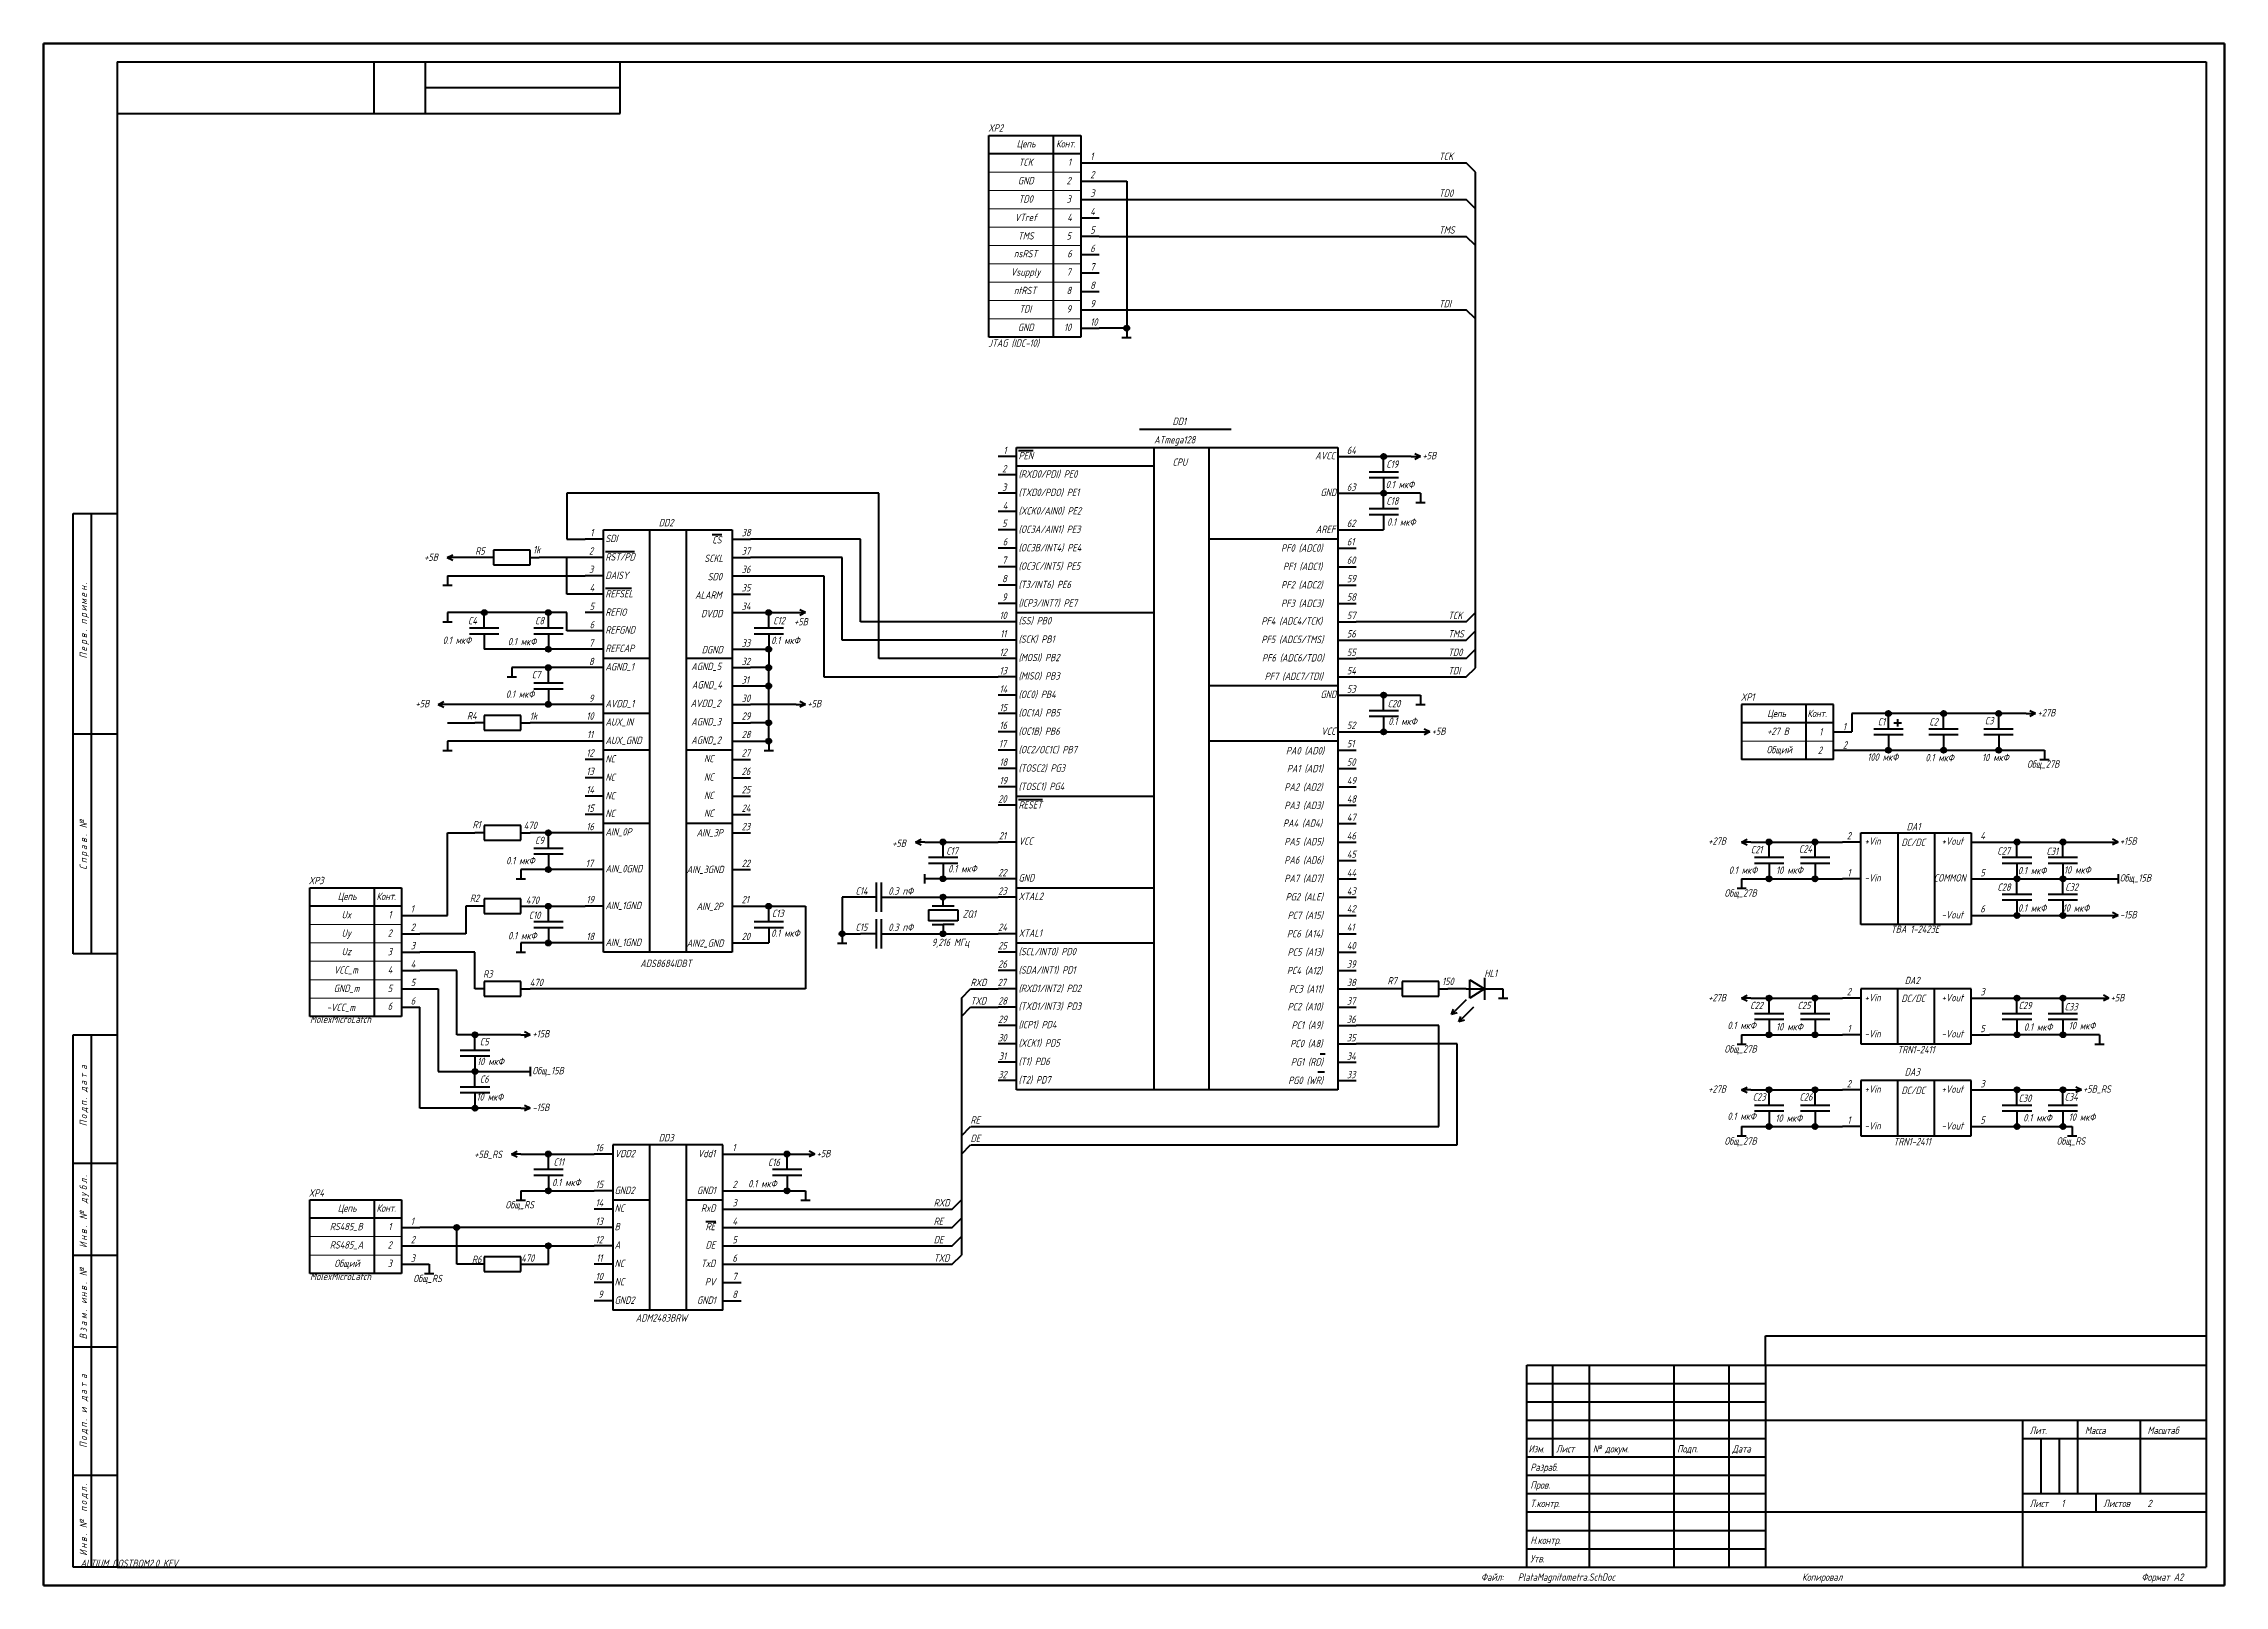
# Model space of a CAD drawing. Header units: millimetres. Extents: x 362 to 1396, y -318 to 102.
# Drawn here: x 362 to 956, y -318 to 102 of the extents above; entities that cross this region are included whole.
import ezdxf

# ---------------------------------------------------------------- set-up
doc = ezdxf.new("R2010")
doc.units = ezdxf.units.MM
for name, color, linetype, lineweight in [('bus', 5, 'Continuous', 80), ('OSN25', 2, 'Continuous', 20), ('OSN50', 3, 'Continuous', 50), ('TEXT', 1, 'Continuous', 30)]:
    doc.layers.add(name, color=color, linetype=linetype, lineweight=lineweight)
doc.styles.add('E', font='simplex.shx', dxfattribs={"width": 0.8, "oblique": 15})

msp = doc.modelspace()

# ---------------------------------------------------------------- texts
at = {"layer": 'TEXT', "style": 'E', "oblique": 15, "width": 0.8}
for s, p in [('XP2', (619.73, 77.84)), ('Цепь', (627.44, 73.54)), ('Конт.', (638.19, 73.54)), ('1', (647.5, 70.13)), ('TCK', (742.47, 70.13)), ('GND', (627.79, 63.5)), ('TCK', (627.97, 68.52)), ('2', (641.05, 63.5)), ('1', (641.41, 68.52)), ('2', (647.5, 65.12)), ('TD0', (627.97, 58.49)), ('3', (641.05, 58.49)), ('3', (647.5, 60.1)), ('TD0', (742.47, 60.1)), ('VTref', (626.9, 53.47)), ('4', (641.23, 53.47)), ('4', (647.5, 55.08)), ('TMS', (627.79, 48.45)), ('5', (641.05, 48.45)), ('5', (647.5, 50.06)), ('TMS', (742.47, 50.06)), ('nsRST', (626.72, 43.61)), ('6', (641.23, 43.61)), ('6', (647.5, 45.05)), ('7', (647.5, 40.03)), ('Vsupply', (625.82, 38.6)), ('7', (641.05, 38.6)), ('8', (647.5, 35.01)), ('ntRST', (626.72, 33.58)), ('TDI', (628.15, 28.56)), ('8', (641.05, 33.58)), ('9', (641.05, 28.56)), ('9', (647.5, 30)), ('TDI', (742.47, 30)), ('GND', (627.79, 23.55)), ('10', (640.34, 23.55)), ('10', (647.5, 24.98)), ('JTAG (IDC-10)', (619.73, 19.24)), ('ATmega128', (664.89, -7.09)), ('DD1', (669.9, -2.08)), ('1', (623.85, -9.96)), ('PEN', (627.97, -11.4)), ('CPU', (669.9, -13.19)), ('AVCC', (708.79, -11.4)), ('64', (717.39, -9.96)), ('C19', (728.14, -13.72)), ('+5В', (737.99, -11.4)), ('2', (623.49, -14.98)), ('(RXD0/PDI) PE0', (627.97, -16.41)), ('0.1 мкФ', (727.96, -19.28)), ('3', (623.49, -20)), ('4', (623.67, -25.01)), ('(TXD0/PDO) PE1', (627.97, -21.43)), ('GND', (710.22, -21.43)), ('63', (717.39, -20)), ('C18', (728.14, -23.76)), ('DD2', (529.96, -29.67)), ('5', (623.49, -29.85)), ('(XCK0/AIN0) PE2', (627.97, -26.45)), ('(OC3A/AIN1) PE3', (627.97, -31.46)), ('AREF', (708.96, -31.46)), ('62', (717.39, -29.85)), ('0.1 мкФ', (728.32, -29.49)), ('R5', (479.97, -37.38)), ('1k', (495.73, -37.02)), ('2', (510.96, -37.38)), ('1', (511.32, -32.36)), ('SDI', (515.44, -33.97)), ('CS', (544.54, -34.35)), ('38', (552.54, -32.36)), ('37', (552.54, -37.38)), ('6', (623.67, -34.87)), ('(OC3B/INT4) PE4', (627.97, -36.48)), ('PF0 (ADC0)', (699.48, -36.57)), ('61', (717.39, -34.87)), ('+5В', (466.08, -39.07)), ('3', (510.96, -42.39)), ('RST/PD', (515.44, -38.99)), ('SCKL', (542.39, -39.37)), ('36', (552.54, -42.39)), ('7', (623.49, -39.88)), ('(OC3C/INT5) PE5', (627.97, -41.5)), ('PF1 (ADC1)', (700.01, -41.59)), ('60', (717.39, -39.88)), ('4', (511.14, -47.41)), ('DAISY', (515.44, -44.01)), ('REFSEL', (515.44, -49.02)), ('ALARM', (539.88, -49.4)), ('SD0', (543.28, -44.38)), ('35', (552.54, -47.41)), ('8', (623.49, -44.9)), ('(T3/INT6) PE6', (627.97, -46.51)), ('PF2 (ADC2)', (699.48, -46.6)), ('59', (717.39, -44.9)), ('5', (511.14, -52.43)), ('REFIO', (515.44, -54.04)), ('DVDD', (541.49, -54.42)), ('34', (552.54, -52.43)), ('10', (622.78, -54.94)), ('9', (623.49, -49.92)), ('(ICP3/INT7) PE7', (627.97, -51.53)), ('PF3 (ADC3)', (699.48, -51.62)), ('58', (717.39, -49.92)), ('57', (717.39, -54.94)), ('TCK', (744.98, -54.94)), ('C4', (477.99, -56.37)), ('C8', (496.27, -56.37)), ('6', (511.14, -57.44)), ('REFGND', (515.44, -58.88)), ('C12', (561.14, -56.37)), ('+5В', (566.82, -56.67)), ('11', (622.96, -59.95)), ('(SS) PB0', (627.97, -56.37)), ('(SCK) PB1', (627.97, -61.39)), ('PF4 (ADC4/TCK)', (694.1, -56.46)), ('PF5 (ADC5/TMS)', (694.1, -61.48)), ('56', (717.39, -59.95)), ('TMS', (744.98, -59.95)), ('0.1 мкФ', (471.11, -61.69)), ('0.1 мкФ', (488.85, -62.05)), ('7', (510.96, -62.46)), ('REFCAP', (515.44, -63.9)), ('DGND', (541.67, -64.27)), ('33', (552.54, -62.46)), ('0.1 мкФ', (560.6, -61.74)), ('12', (622.78, -64.97)), ('(MOSI) PB2', (627.97, -66.4)), ('PF6 (ADC6/TDO)', (694.28, -66.49)), ('55', (717.39, -64.97)), ('TD0', (744.98, -64.97)), ('C7', (495.38, -71.06)), ('8', (510.96, -67.48)), ('AGND_1', (515.44, -68.91)), ('AGND_5', (538.83, -68.84)), ('32', (552.54, -67.48)), ('31', (552.54, -72.5)), ('13', (622.78, -69.99)), ('(MISO) PB3', (627.97, -71.42)), ('PF7 (ADC7/TDI)', (695, -71.51)), ('54', (717.39, -69.99)), ('TDI', (744.98, -69.99)), ('+5В', (463.71, -78.95)), ('0.1 мкФ', (488.31, -76.38)), ('9', (510.96, -77.51)), ('AVDD_1', (515.44, -78.95)), ('AVDD_2', (538.65, -78.87)), ('AGND_4', (539.01, -73.85)), ('30', (552.54, -77.51)), ('+5В', (570.45, -78.95)), ('14', (622.78, -75)), ('(OC0) PB4', (627.97, -76.44)), ('GND', (710.22, -76.44)), ('53', (717.39, -75)), ('C20', (728.5, -78.95)), ('XP1', (824.72, -77.15)), ('R4', (477.73, -82.28)), ('1k', (494.84, -82.35)), ('10', (510.25, -82.35)), ('AUX_IN', (515.44, -83.96)), ('AGND_3', (538.83, -83.89)), ('29', (552.54, -82.35)), ('15', (622.78, -80.02)), ('16', (622.78, -84.86)), ('(OC1A) PB5', (627.97, -81.45)), ('52', (717.39, -84.86)), ('0.1 мкФ', (728.68, -83.78)), ('Цепь', (831.89, -81.63)), ('Конт.', (842.82, -81.63)), ('C1', (862, -83.87)), ('C2', (876.03, -83.93)), ('C3', (891.15, -83.6)), ('+27В', (905.53, -81.45)), ('11', (510.43, -87.37)), ('AUX_GND', (515.44, -88.98)), ('AGND_2', (538.83, -88.91)), ('28', (552.54, -87.37)), ('17', (622.6, -89.88)), ('(OC1B) PB6', (627.97, -86.47)), ('VCC', (710.4, -86.47)), ('51', (717.39, -89.88)), ('+5В', (740.5, -86.47)), ('+27 В', (831.89, -86.47)), ('1', (846.04, -86.65)), ('2', (852.49, -90.23)), ('1', (852.49, -85.22)), ('12', (510.25, -92.38)), ('NC', (515.44, -94)), ('NC', (542.3, -93.92)), ('27', (552.54, -92.38)), ('18', (622.78, -94.89)), ('(OC2/OC1C) PB7', (627.97, -91.49)), ('(TOSC2) PG3', (627.97, -96.51)), ('PA0 (AD0)', (700.79, -91.78)), ('PA1 (AD1)', (701.07, -96.65)), ('50', (717.39, -94.89)), ('Общий', (831.71, -91.49)), ('2', (845.68, -91.67)), ('100 мкФ', (859.16, -93.52)), ('0.1 мкФ', (874.96, -93.69)), ('10 мкФ', (890.41, -93.62)), ('Общ_27В', (902.66, -95.43)), ('13', (510.25, -97.4)), ('14', (510.25, -102.42)), ('NC', (515.44, -99.01)), ('NC', (542.3, -98.94)), ('26', (552.54, -97.4)), ('25', (552.54, -102.42)), ('19', (622.78, -99.91)), ('(TOSC1) PG4', (627.97, -101.52)), ('PA2 (AD2)', (700.36, -101.67)), ('49', (717.39, -99.91)), ('15', (510.25, -107.44)), ('NC', (515.44, -104.03)), ('NC', (515.44, -108.87)), ('NC', (542.3, -103.96)), ('NC', (542.3, -108.8)), ('24', (552.54, -107.44)), ('20', (622.42, -104.93)), ('RESET', (627.97, -106.54)), ('PA3 (AD3)', (700.36, -106.68)), ('48', (717.39, -104.93)), ('R1', (479.25, -111.92)), ('470', (493.2, -112.14)), ('16', (510.25, -112.45)), ('AIN_0P', (515.44, -113.89)), ('AIN_3P', (540.25, -114.11)), ('23', (552.54, -112.45)), ('PA4 (AD4)', (700, -111.52)), ('47', (717.39, -109.94)), ('DA1', (869.87, -112.45)), ('C9', (496.27, -116.22)), ('+5В', (593.56, -116.98)), ('C17', (608.26, -119.08)), ('21', (622.6, -114.96)), ('VCC', (627.97, -116.4)), ('PA5 (AD5)', (700.36, -116.54)), ('46', (717.39, -114.96)), ('45', (717.39, -119.98)), ('+27В', (815.83, -116.4)), ('C21', (827.41, -118.72)), ('C24', (840.49, -118.55)), ('2', (853.57, -114.96)), ('+Vin', (858.41, -116.4)), ('DC/DC', (868.44, -116.75)), ('+Vout', (879.39, -116.4)), ('4', (889.94, -114.96)), ('C27', (894.54, -119.08)), ('C31', (907.93, -119.19)), ('+15В', (927.93, -116.4)), ('0.1 мкФ', (488.4, -121.72)), ('17', (510.07, -122.49)), ('AIN_0GND', (515.44, -123.92)), ('AIN_3GND', (537.56, -124.14)), ('22', (552.54, -122.49)), ('0.1 мкФ', (608.8, -123.92)), ('22', (622.42, -125)), ('GND', (627.97, -126.43)), ('PA6 (AD6)', (700.36, -121.56)), ('PA7 (AD7)', (700.36, -126.57)), ('44', (717.39, -125)), ('0.1 мкФ', (821.4, -124.32)), ('10 мкФ', (834.31, -124.32)), ('1', (853.75, -125)), ('-Vin', (858.41, -126.43)), ('COMMON', (877.24, -126.43)), ('5', (889.94, -125)), ('0.1 мкФ', (900.16, -124.43)), ('10 мкФ', (912.71, -124.25)), ('Общ_15В', (927.93, -126.43)), ('XP3', (434.63, -127.15)), ('Цепь', (442.52, -131.45)), ('Конт.', (453.09, -131.45)), ('R2', (478.53, -131.98)), ('470', (493.76, -132.52)), ('19', (510.25, -132.34)), ('21', (552.54, -132.34)), ('C14', (583.55, -130.01)), ('0.3 пФ', (592.49, -130.01)), ('23', (622.42, -130.01)), ('XTAL2', (627.97, -131.45)), ('PG2 (ALE)', (700.72, -131.59)), ('43', (717.39, -130.01)), ('Общ_27В', (820.24, -130.55)), ('C28', (894.58, -128.95)), ('C32', (913.06, -128.94)), ('Ux', (443.59, -136.46)), ('1', (456.31, -136.46)), ('1', (462.41, -134.85)), ('C10', (494.57, -136.6)), ('AIN_1GND', (515.44, -133.95)), ('AIN_2P', (540.25, -134.18)), ('C13', (560.78, -136.11)), ('ZQ1', (612.74, -136.28)), ('PC7 (A15)', (701.25, -136.61)), ('42', (717.39, -134.85)), ('-Vout', (879.39, -136.46)), ('6', (889.94, -134.85)), ('0.1 мкФ', (900.16, -134.64)), ('10 мкФ', (912.35, -134.64)), ('-15В', (927.93, -136.46)), ('Uy', (443.59, -141.48)), ('2', (456.13, -141.48)), ('2', (462.41, -139.87)), ('0.1 мкФ', (488.93, -142.15)), ('18', (510.25, -142.38)), ('AIN_1GND', (515.44, -143.99)), ('AIN2_GND', (537.56, -144.21)), ('20', (552.54, -142.38)), ('0.1 мкФ', (560.6, -141.48)), ('C15', (583.55, -139.87)), ('0.3 пФ', (592.49, -139.87)), ('9,216 МГц', (604.32, -143.99)), ('24', (622.42, -139.87)), ('XTAL1', (627.97, -141.48)), ('PC6 (A14)', (701.07, -141.62)), ('41', (717.39, -139.87)), ('TBA 1-2423E', (865.57, -140.41)), ('Uz', (443.59, -146.5)), ('3', (456.13, -146.5)), ('3', (462.41, -144.88)), ('4', (462.41, -149.9)), ('ADS8684IDBT', (524.94, -149.72)), ('25', (622.42, -144.88)), ('26', (622.42, -149.9)), ('(SCL/INT0) PD0', (627.97, -146.5)), ('PC5 (A13)', (701.25, -146.64)), ('39', (717.39, -149.9)), ('40', (717.39, -144.88)), ('VCC_m', (441.44, -151.51)), ('4', (456.13, -151.51)), ('5', (462.41, -154.92)), ('R3', (482.12, -152.59)), ('470', (494.84, -154.92)), ('RXD', (614.89, -154.92)), ('27', (622.24, -154.92)), ('(SDA/INT1) PD1', (627.97, -151.51)), ('(RXD1/INT2) PD2', (627.97, -156.53)), ('PC4 (A12)', (701.07, -151.66)), ('38', (717.39, -154.92)), ('R7', (728.46, -154.46)), ('150', (743.31, -154.62)), ('HL1', (754.84, -152.41)), ('DA2', (869.34, -154.38)), ('-VCC_m', (439.53, -161.7)), ('GND_m', (441.44, -156.53)), ('5', (456.13, -156.53)), ('6', (456.13, -161.37)), ('6', (462.41, -159.94)), ('TXD', (614.89, -159.94)), ('28', (622.42, -159.94)), ('(TXD1/INT3) PD3', (627.97, -161.37)), ('PC2 (A10)', (701.25, -161.51)), ('PC3 (A11)', (701.61, -156.68)), ('37', (717.39, -159.94)), ('+27В', (815.83, -159.04)), ('C22', (827.23, -161.19)), ('C25', (840.13, -161.19)), ('2', (853.57, -157.43)), ('+Vin', (858.41, -159.04)), ('DC/DC', (868.44, -159.22)), ('+Vout', (879.39, -159.04)), ('3', (889.94, -157.43)), ('C29', (900.34, -161.19)), ('C33', (912.88, -161.55)), ('+5В', (925.42, -159.04)), ('MolexMicroLatch', (434.99, -164.95)), ('29', (622.42, -164.95)), ('(ICP1) PD4', (627.97, -166.39)), ('PC1 (A9)', (702.33, -166.53)), ('36', (717.39, -164.95)), ('0.1 мкФ', (821.05, -166.61)), ('10 мкФ', (834.31, -166.97)), ('1', (853.75, -167.46)), ('5', (889.94, -167.46)), ('0.1 мкФ', (901.81, -167.05)), ('10 мкФ', (914, -166.69)), ('C5', (481.22, -171.05)), ('+15В', (495.55, -168.9)), ('30', (622.42, -169.97)), ('(XCK1) PD5', (627.97, -171.4)), ('PC0 (A8)', (701.97, -171.55)), ('35', (717.39, -169.97)), ('Общ_27В', (820.24, -173.02)), ('-Vin', (858.41, -168.9)), ('TRN1-2411', (867.36, -173.2)), ('-Vout', (879.39, -168.9)), ('10 мкФ', (480.5, -176.42)), ('Общ_15В', (495.55, -178.93)), ('32', (622.42, -180)), ('31', (622.6, -174.99)), ('(T1) PD6', (627.97, -176.42)), ('PG1 (RD)', (702.15, -176.56)), ('34', (717.39, -174.99)), ('33', (717.39, -180)), ('DA3', (869.34, -179.29)), ('10 мкФ', (480.32, -186.1)), ('C6', (481.22, -181.26)), ('(T2) PD7', (627.97, -181.44)), ('PG0 (WR)', (701.43, -181.58)), ('+27В', (815.83, -183.95)), ('C23', (827.94, -186.1)), ('C26', (840.67, -186.1)), ('2', (853.57, -182.51)), ('+Vin', (858.41, -183.95)), ('DC/DC', (868.44, -184.3)), ('+Vout', (879.39, -183.95)), ('3', (889.94, -182.51)), ('C34', (912.88, -186.1)), ('+5В_RS', (917.9, -183.95)), ('-15В', (495.55, -188.96)), ('0.1 мкФ', (821.05, -191.34)), ('10 мкФ', (834.13, -191.87)), ('C30', (900.34, -186.45)), ('0.1 мкФ', (901.63, -191.78)), ('10 мкФ', (914, -191.6)), ('DD3', (529.96, -197.21)), ('RE', (614.89, -192.37)), ('DE', (614.89, -197.38)), ('1', (853.75, -192.37)), ('-Vin', (858.41, -193.98)), ('-Vout', (879.39, -193.98)), ('5', (889.94, -192.37)), ('+5В_RS', (479.71, -201.74)), ('C11', (501.29, -203.84)), ('16', (512.76, -199.89)), ('VDD2', (517.95, -201.51)), ('Vdd1', (540.57, -201.51)), ('1', (550.03, -199.89)), ('C16', (559.72, -203.91)), ('+5В', (572.96, -201.51)), ('Общ_27В', (820.24, -198.1)), ('TRN1-2411', (866.29, -198.28)), ('Общ_RS', (910.73, -198.1)), ('0.1 мкФ', (500.93, -209.39)), ('0.1 мкФ', (554.33, -209.71)), ('XP4', (434.63, -212.26)), ('Общ_RS', (488.21, -215.48)), ('15', (512.76, -209.93)), ('14', (512.76, -214.94)), ('GND2', (517.95, -211.54)), ('GND1', (540.39, -211.54)), ('2', (550.03, -209.93)), ('3', (550.03, -214.94)), ('RXD', (604.86, -214.94)), ('RS485_B', (440.37, -221.4)), ('Цепь', (442.52, -216.38)), ('Конт.', (453.09, -216.38)), ('1', (456.31, -221.4)), ('1', (462.41, -219.96)), ('13', (512.76, -219.96)), ('B', (517.95, -221.4)), ('NC', (517.95, -216.38)), ('RxD', (541.47, -216.38)), ('RE', (542.72, -221.4)), ('4', (550.03, -219.96)), ('RE', (604.86, -219.96)), ('RS485_A', (440.37, -226.41)), ('2', (456.13, -226.41)), ('2', (462.41, -224.98)), ('12', (512.76, -224.98)), ('A', (517.95, -226.41)), ('DE', (542.72, -226.41)), ('5', (550.03, -224.98)), ('DE', (604.86, -224.98)), ('Общий', (441.62, -231.43)), ('3', (456.13, -231.43)), ('3', (462.41, -230)), ('R6', (479.07, -230.35)), ('470', (492.51, -230)), ('11', (512.94, -230)), ('NC', (517.95, -231.43)), ('TxD', (541.47, -231.43)), ('6', (550.03, -230)), ('TXD', (604.86, -230)), ('MolexMicroLatch', (434.99, -235.01)), ('Общ_RS', (463.12, -235.55)), ('10', (512.76, -235.01)), ('NC', (517.95, -236.45)), ('PV', (542.54, -236.45)), ('7', (550.03, -235.01)), ('9', (513.47, -239.85)), ('GND2', (517.95, -241.46)), ('GND1', (540.39, -241.46)), ('8', (550.03, -239.85)), ('ADM2483BRW', (523.69, -246.3)), ('Лит.', (903.38, -276.94)), ('Масса', (918.43, -276.94)), ('Масштаб', (935.46, -276.94)), ('Изм.', (766.84, -281.96)), ('Разраб.', (767.38, -286.98)), ('Лист', (774.37, -281.96)), ('№ докум.', (784.4, -281.96)), ('Подп.', (807.34, -281.96)), ('Дата', (822.39, -281.96)), ('Пров.', (767.38, -291.81)), ('Т.контр.', (767.38, -296.83)), ('Лист', (903.38, -296.83)), ('1', (911.98, -296.83)), ('Листов', (923.45, -296.83)), ('2', (935.46, -296.83)), ('Н.контр.', (767.38, -306.86)), ('ALTIUM GOSTBOM2.0 KEV', (372.45, -313.14)), ('Утв.', (767.38, -311.88)), ('Файл:', (753.94, -316.9)), ('PlataMagnitometra.SchDoc', (763.97, -316.9)), ('Копировал', (841.38, -316.9)), ('Формат А2', (933.84, -316.9))]:
    msp.add_text(s, height=2, dxfattribs=at).set_placement(p)
for s, p in [('н', (374.25, -47.23)), ('.', (374.25, -45.44)), ('е', (374.25, -49.02)), ('м', (374.25, -50.99)), ('и', (374.25, -52.79)), ('р', (374.25, -54.58)), ('п', (374.25, -56.37)), ('в', (374.25, -60.13)), ('.', (374.25, -58.34)), ('П', (374.25, -65.69)), ('р', (374.25, -61.92)), ('е', (374.25, -63.72)), ('№', (374.25, -111.92)), ('в', (374.25, -115.86)), ('а', (374.25, -117.83)), ('р', (374.25, -119.62)), ('.', (374.25, -114.07)), ('С', (374.25, -123.2)), ('п', (374.25, -121.41)), ('а', (374.25, -177.67)), ('т', (374.25, -180)), ('а', (374.25, -181.98)), ('д', (374.25, -183.77)), ('п', (374.25, -187.53)), ('д', (374.25, -189.32)), ('о', (374.25, -191.11)), ('.', (374.25, -185.74)), ('П', (374.25, -193.08)), ('л', (374.25, -208.67)), ('.', (374.25, -206.88)), ('б', (374.25, -210.47)), ('д', (374.25, -214.05)), ('у', (374.25, -212.26)), ('№', (374.25, -218.53)), ('И', (374.25, -226.23)), ('н', (374.25, -224.26)), ('в', (374.25, -222.47)), ('.', (374.25, -220.68)), ('№', (374.25, -233.94)), ('в', (374.25, -237.88)), ('.', (374.25, -236.09)), ('н', (374.25, -239.67)), ('и', (374.25, -241.46)), ('.', (374.25, -243.61)), ('з', (374.25, -249.17)), ('м', (374.25, -245.58)), ('а', (374.25, -247.56)), ('В', (374.25, -251.14)), ('а', (374.25, -261.89)), ('т', (374.25, -264.22)), ('а', (374.25, -266.19)), ('д', (374.25, -267.98)), ('и', (374.25, -271.21)), ('.', (374.25, -273.36)), ('П', (374.25, -280.7)), ('п', (374.25, -275.15)), ('д', (374.25, -276.94)), ('о', (374.25, -278.73)), ('.', (374.25, -290.92)), ('л', (374.25, -292.71)), ('д', (374.25, -294.5)), ('о', (374.25, -296.29)), ('п', (374.25, -298.08)), ('№', (374.25, -302.56)), ('И', (374.25, -310.09)), ('н', (374.25, -308.12)), ('в', (374.25, -306.33)), ('.', (374.25, -304.54))]:
    msp.add_text(s, height=2, rotation=90, dxfattribs=at).set_placement(p)

# ---------------------------------------------------------------- hatches: boundary and pattern name
at = {"layer": 'OSN50'}
for points in [[(656.73, 24.34, 1), (658.13, 24.34, 1)], [(726.72, -10.66, 1), (728.12, -10.66, 1)], [(726.72, -20.66, 1), (728.12, -20.66, 1)], [(481.73, -53.16, 1), (483.13, -53.16, 1)], [(499.22, -53.16, 1), (500.62, -53.16, 1)], [(559.23, -53.16, 1), (560.63, -53.16, 1)], [(499.22, -63.16, 1), (500.62, -63.16, 1)], [(559.23, -63.16, 1), (560.63, -63.16, 1)], [(499.22, -68.16, 1), (500.62, -68.16, 1)], [(559.23, -68.16, 1), (560.63, -68.16, 1)], [(559.23, -73.16, 1), (560.63, -73.16, 1)], [(726.72, -75.65, 1), (728.12, -75.65, 1)], [(499.22, -78.16, 1), (500.62, -78.16, 1)], [(559.23, -83.16, 1), (560.63, -83.16, 1)], [(864.22, -80.67, 1), (865.62, -80.67, 1)], [(879.23, -80.67, 1), (880.63, -80.67, 1)], [(894.24, -80.67, 1), (895.64, -80.67, 1)], [(559.23, -88.16, 1), (560.63, -88.16, 1)], [(726.72, -85.67, 1), (728.12, -85.67, 1)], [(864.22, -90.66, 1), (865.62, -90.66, 1)], [(879.23, -90.66, 1), (880.63, -90.66, 1)], [(894.24, -90.66, 1), (895.64, -90.66, 1)], [(499.22, -113.16, 1), (500.62, -113.16, 1)], [(606.72, -115.66, 1), (608.12, -115.66, 1)], [(831.72, -115.66, 1), (833.12, -115.66, 1)], [(844.22, -115.66, 1), (845.62, -115.66, 1)], [(899.23, -115.66, 1), (900.63, -115.66, 1)], [(911.73, -115.66, 1), (913.13, -115.66, 1)], [(499.22, -123.16, 1), (500.62, -123.16, 1)], [(606.72, -125.66, 1), (608.12, -125.66, 1)], [(606.72, -130.66, 1), (608.12, -130.66, 1)], [(831.72, -125.67, 1), (833.12, -125.67, 1)], [(844.22, -125.67, 1), (845.62, -125.67, 1)], [(899.23, -125.67, 1), (900.63, -125.67, 1)], [(911.73, -125.67, 1), (913.13, -125.67, 1)], [(499.22, -133.16, 1), (500.62, -133.16, 1)], [(559.23, -133.16, 1), (560.63, -133.16, 1)], [(899.23, -135.66, 1), (900.63, -135.66, 1)], [(911.73, -135.66, 1), (913.13, -135.66, 1)], [(499.22, -143.16, 1), (500.62, -143.16, 1)], [(579.23, -140.65, 1), (580.63, -140.65, 1)], [(606.72, -140.65, 1), (608.12, -140.65, 1)], [(831.72, -158.17, 1), (833.12, -158.17, 1)], [(844.22, -158.17, 1), (845.62, -158.17, 1)], [(899.23, -158.17, 1), (900.63, -158.17, 1)], [(911.73, -158.17, 1), (913.13, -158.17, 1)], [(479.22, -168.16, 1), (480.62, -168.16, 1)], [(831.72, -168.16, 1), (833.12, -168.16, 1)], [(844.22, -168.16, 1), (845.62, -168.16, 1)], [(899.23, -168.16, 1), (900.63, -168.16, 1)], [(911.73, -168.16, 1), (913.13, -168.16, 1)], [(479.22, -178.16, 1), (480.62, -178.16, 1)], [(831.72, -183.16, 1), (833.12, -183.16, 1)], [(844.22, -183.16, 1), (845.62, -183.16, 1)], [(899.23, -183.16, 1), (900.63, -183.16, 1)], [(911.73, -183.16, 1), (913.13, -183.16, 1)], [(479.22, -188.16, 1), (480.62, -188.16, 1)], [(831.72, -193.15, 1), (833.12, -193.15, 1)], [(844.22, -193.15, 1), (845.62, -193.15, 1)], [(899.23, -193.15, 1), (900.63, -193.15, 1)], [(911.73, -193.15, 1), (913.13, -193.15, 1)], [(499.22, -200.65, 1), (500.62, -200.65, 1)], [(564.22, -200.65, 1), (565.62, -200.65, 1)], [(499.22, -210.66, 1), (500.62, -210.66, 1)], [(564.22, -210.66, 1), (565.62, -210.66, 1)], [(474.23, -220.66, 1), (475.63, -220.66, 1)], [(499.22, -225.65, 1), (500.62, -225.65, 1)]]:
    msp.add_hatch(color=256, dxfattribs=at).paths.add_polyline_path(points)

# ---------------------------------------------------------------- linework, layer by layer
at = {"layer": 'bus'}
for p, q in [((752.44, -68.17), (752.44, 66.84)), ((612.43, -158.16), (612.43, -228.16))]:
    msp.add_line(p, q, dxfattribs=at)
at = {"layer": 'OSN25'}
for p, q in [((644.93, 66.84), (619.92, 66.84)), ((644.93, 61.83), (619.92, 61.83)), ((644.93, 56.84), (619.92, 56.84)), ((644.93, 51.83), (619.92, 51.83)), ((644.93, 46.84), (619.92, 46.84)), ((644.93, 41.83), (619.92, 41.83)), ((644.93, 36.84), (619.92, 36.84)), ((644.93, 31.84), (619.92, 31.84)), ((644.93, 26.84), (619.92, 26.84)), ((849.94, -88.17), (824.92, -88.17)), ((459.93, -138.15), (434.92, -138.15)), ((459.93, -143.16), (434.92, -143.16)), ((459.93, -148.15), (434.92, -148.15)), ((459.93, -153.16), (434.92, -153.16)), ((459.93, -158.16), (434.92, -158.16)), ((459.93, -223.15), (434.92, -223.15)), ((459.93, -228.16), (434.92, -228.16))]:
    msp.add_line(p, q, dxfattribs=at)
at = {"layer": 'OSN50'}
for p, q in [((362.42, 101.82), (362.42, -318.15)), ((956.42, 101.82), (362.42, 101.82)), ((362.42, 101.82), (362.42, 101.82)), ((362.42, 101.82), (362.42, 101.82)), ((362.42, 101.82), (956.42, 101.82)), ((362.42, -318.15), (362.42, 101.82)), ((362.42, 101.82), (362.42, 101.82)), ((362.42, 101.82), (362.42, -318.15)), ((956.42, 101.82), (362.42, 101.82)), ((362.42, 101.82), (362.42, 101.82)), ((362.42, 101.82), (362.42, 101.82)), ((362.42, 101.82), (956.42, 101.82)), ((362.42, -318.15), (362.42, 101.82)), ((362.42, 101.82), (362.42, 101.82)), ((956.42, -318.15), (956.42, 101.82)), ((956.42, 101.82), (956.42, -318.15)), ((956.42, -318.15), (956.42, 101.82)), ((956.42, 101.82), (956.42, -318.15)), ((382.42, 96.83), (951.43, 96.83)), ((382.42, 96.83), (382.42, -313.16)), ((452.43, 82.83), (452.43, 96.84)), ((466.43, 82.83), (466.43, 96.84)), ((519.42, 82.83), (519.42, 96.84)), ((951.43, 96.83), (951.43, -313.16)), ((466.43, 89.84), (519.42, 89.84)), ((382.42, 82.83), (452.43, 82.83)), ((452.43, 82.83), (466.43, 82.83)), ((466.43, 82.83), (519.42, 82.83)), ((619.92, 21.84), (619.92, 76.84)), ((619.92, 76.84), (644.93, 76.84)), ((644.93, 71.83), (619.92, 71.83)), ((637.43, 76.84), (637.43, 21.84)), ((644.93, 76.84), (644.93, 21.84)), ((644.93, 69.34), (649.92, 69.34)), ((649.92, 69.33), (749.93, 69.33)), ((752.44, 66.84), (749.93, 69.33)), ((644.93, 64.34), (649.92, 64.34)), ((649.92, 64.34), (657.43, 64.34)), ((657.43, 64.34), (657.43, 24.34)), ((644.93, 59.34), (649.92, 59.34)), ((644.93, 54.34), (649.92, 54.34)), ((649.92, 59.34), (749.93, 59.34)), ((752.44, 56.83), (749.93, 59.34)), ((644.93, 49.34), (649.92, 49.34)), ((649.92, 49.32), (749.93, 49.32)), ((752.44, 46.84), (749.93, 49.32)), ((644.93, 44.34), (649.92, 44.34)), ((644.93, 39.34), (649.92, 39.34)), ((644.93, 34.34), (649.92, 34.34)), ((644.93, 29.33), (649.92, 29.33)), ((644.93, 24.34), (649.92, 24.34)), ((649.92, 29.32), (749.93, 29.32)), ((657.43, 24.34), (649.92, 24.34)), ((657.43, 24.34), (657.43, 21.8)), ((752.44, 26.84), (749.93, 29.32)), ((644.93, 21.84), (619.92, 21.84)), ((656.15, 21.8), (658.69, 21.8)), ((660.92, -3.16), (685.93, -3.16)), ((627.42, -10.66), (622.43, -10.66)), ((627.42, -8.16), (714.92, -8.16)), ((627.42, -183.15), (627.42, -8.16)), ((627.42, -8.16), (627.42, -8.16)), ((629.26, -9.13), (627.93, -9.13)), ((630.43, -9.13), (629.26, -9.13)), ((631.99, -9.13), (630.43, -9.13)), ((664.93, -183.15), (664.93, -8.16)), ((679.93, -183.15), (679.93, -8.16)), ((714.92, -8.16), (714.92, -183.15)), ((714.92, -10.66), (719.93, -10.66)), ((719.93, -10.66), (727.42, -10.66)), ((727.42, -14.77), (727.42, -10.66)), ((734.92, -10.66), (727.42, -10.66)), ((734.92, -10.66), (737.48, -10.66)), ((737.48, -10.66), (735.95, -9.89)), ((737.48, -10.66), (735.95, -11.42)), ((627.42, -15.66), (622.43, -15.66)), ((627.42, -13.16), (664.93, -13.16)), ((731.43, -14.91), (723.43, -14.91)), ((723.43, -16.41), (731.43, -16.41)), ((727.42, -16.56), (727.42, -20.66)), ((589.93, -20.66), (504.93, -20.66)), ((504.93, -20.66), (504.93, -33.15)), ((589.93, -65.66), (589.93, -20.66)), ((627.42, -20.66), (622.43, -20.66)), ((714.92, -20.66), (719.93, -20.66)), ((719.93, -20.66), (727.42, -20.66)), ((727.42, -24.76), (727.42, -20.66)), ((737.43, -20.67), (727.42, -20.67)), ((736.16, -23.2), (738.71, -23.2)), ((737.43, -20.67), (737.43, -23.2)), ((370.43, -146.16), (370.43, -26.16)), ((370.43, -26.16), (382.42, -26.16)), ((375.42, -146.16), (375.42, -26.16)), ((627.42, -25.66), (622.43, -25.66)), ((731.43, -24.92), (723.43, -24.92)), ((723.43, -26.42), (731.43, -26.42)), ((727.42, -26.56), (727.42, -30.66)), ((504.93, -33.15), (509.92, -33.15)), ((514.93, -33.15), (509.92, -33.15)), ((514.93, -30.66), (549.93, -30.66)), ((514.93, -145.66), (514.93, -30.66)), ((514.93, -30.66), (514.93, -30.66)), ((527.43, -30.66), (527.43, -145.66)), ((537.43, -30.66), (537.43, -145.66)), ((545.69, -32.01), (544.53, -32.01)), ((547.16, -32.01), (545.69, -32.01)), ((549.93, -30.66), (549.93, -145.66)), ((549.93, -33.15), (554.92, -33.15)), ((584.92, -33.15), (554.92, -33.15)), ((584.92, -55.66), (584.92, -33.15)), ((627.42, -30.66), (622.43, -30.66)), ((714.92, -33.15), (679.93, -33.15)), ((714.92, -30.66), (719.93, -30.66)), ((719.93, -30.66), (727.42, -30.66)), ((472.38, -38.16), (473.91, -37.4)), ((472.38, -38.16), (473.91, -38.92)), ((474.93, -38.16), (472.38, -38.16)), ((482.43, -38.16), (474.93, -38.16)), ((484.93, -38.16), (482.43, -38.16)), ((482.43, -38.16), (482.43, -38.16)), ((494.93, -36.16), (484.93, -36.16)), ((484.93, -36.16), (484.93, -40.16)), ((484.93, -40.16), (494.93, -40.16)), ((494.93, -40.16), (494.93, -36.16)), ((494.93, -38.16), (497.43, -38.16)), ((504.93, -38.16), (497.43, -38.16)), ((504.93, -48.16), (504.93, -38.16)), ((509.92, -38.16), (504.93, -38.16)), ((514.93, -38.16), (509.92, -38.16)), ((516.77, -36.64), (515.43, -36.64)), ((518.09, -36.64), (516.77, -36.64)), ((519.42, -36.64), (518.09, -36.64)), ((520.58, -36.64), (519.42, -36.64)), ((521.91, -36.64), (520.58, -36.64)), ((523.41, -36.64), (521.91, -36.64)), ((549.93, -38.16), (554.92, -38.16)), ((579.93, -38.16), (554.92, -38.16)), ((579.93, -60.66), (579.93, -38.16)), ((627.42, -35.66), (622.43, -35.66)), ((627.42, -40.66), (622.43, -40.66)), ((714.92, -35.66), (719.93, -35.66)), ((714.92, -40.66), (719.93, -40.66)), ((471.15, -45.7), (473.69, -45.7)), ((472.43, -43.15), (472.43, -45.7)), ((472.43, -43.15), (509.92, -43.15)), ((514.93, -43.15), (509.92, -43.15)), ((516.77, -46.64), (515.43, -46.64)), ((517.92, -46.64), (516.77, -46.64)), ((519.08, -46.64), (517.92, -46.64)), ((520.42, -46.64), (519.08, -46.64)), ((521.58, -46.64), (520.42, -46.64)), ((522.59, -46.64), (521.58, -46.64)), ((549.93, -43.15), (554.92, -43.15)), ((554.92, -43.15), (574.92, -43.15)), ((574.92, -43.15), (574.92, -70.66)), ((627.42, -45.66), (622.43, -45.66)), ((714.92, -45.66), (719.93, -45.66)), ((472.43, -53.16), (472.43, -55.7)), ((482.43, -53.16), (472.43, -53.16)), ((482.43, -57.25), (482.43, -53.16)), ((499.92, -53.16), (482.43, -53.16)), ((499.92, -57.25), (499.92, -53.16)), ((504.93, -53.16), (499.92, -53.16)), ((509.92, -48.16), (504.93, -48.16)), ((504.93, -58.16), (504.93, -53.16)), ((514.93, -48.16), (509.92, -48.16)), ((514.93, -53.16), (509.92, -53.16)), ((549.93, -48.16), (554.92, -48.16)), ((549.93, -53.16), (554.92, -53.16)), ((554.92, -53.16), (559.93, -53.16)), ((559.93, -57.25), (559.93, -53.16)), ((559.93, -53.16), (567.43, -53.16)), ((567.43, -53.16), (569.96, -53.16)), ((569.96, -53.16), (568.44, -52.39)), ((569.96, -53.16), (568.44, -53.92)), ((627.42, -50.66), (622.43, -50.66)), ((627.42, -53.16), (664.93, -53.16)), ((714.92, -50.66), (719.93, -50.66)), ((749.93, -55.68), (752.44, -53.17)), ((471.15, -55.7), (473.69, -55.7)), ((486.43, -57.41), (478.42, -57.41)), ((478.42, -58.91), (486.43, -58.91)), ((482.43, -59.06), (482.43, -63.16)), ((503.92, -57.41), (495.92, -57.41)), ((495.92, -58.91), (503.92, -58.91)), ((499.92, -59.06), (499.92, -63.16)), ((509.92, -58.16), (504.93, -58.16)), ((514.93, -58.16), (509.92, -58.16)), ((563.93, -57.41), (555.93, -57.41)), ((555.93, -58.91), (563.93, -58.91)), ((559.93, -59.06), (559.93, -63.16)), ((622.43, -55.66), (584.92, -55.66)), ((627.42, -55.66), (622.43, -55.66)), ((714.92, -55.66), (719.93, -55.66)), ((749.93, -55.68), (719.94, -55.68)), ((749.93, -60.67), (752.44, -58.16)), ((499.92, -63.16), (482.43, -63.16)), ((509.92, -63.16), (499.92, -63.16)), ((514.93, -63.16), (509.92, -63.16)), ((549.93, -63.16), (554.92, -63.16)), ((554.92, -63.16), (559.93, -63.16)), ((559.93, -63.16), (559.93, -68.16)), ((622.43, -60.66), (579.93, -60.66)), ((627.42, -60.66), (622.43, -60.66)), ((714.92, -60.66), (719.93, -60.66)), ((719.94, -60.67), (749.93, -60.67)), ((749.93, -65.66), (752.44, -63.16)), ((488.66, -70.7), (491.2, -70.7)), ((489.92, -68.16), (489.92, -70.7)), ((499.92, -68.16), (489.92, -68.16)), ((499.92, -72.26), (499.92, -68.16)), ((509.92, -68.16), (499.92, -68.16)), ((514.93, -68.16), (509.92, -68.16)), ((527.43, -65.66), (514.93, -65.66)), ((549.93, -65.66), (537.43, -65.66)), ((549.93, -68.16), (554.92, -68.16)), ((559.93, -68.16), (554.92, -68.16)), ((559.93, -73.16), (559.93, -68.16)), ((574.92, -70.66), (622.43, -70.66)), ((622.43, -65.66), (589.93, -65.66)), ((627.42, -65.66), (622.43, -65.66)), ((627.42, -70.66), (622.43, -70.66)), ((714.92, -65.66), (719.93, -65.66)), ((714.92, -70.66), (719.93, -70.66)), ((749.93, -65.66), (719.94, -65.66)), ((719.94, -70.66), (749.93, -70.66)), ((749.93, -70.66), (752.44, -68.17)), ((503.92, -72.41), (495.92, -72.41)), ((495.92, -73.91), (503.92, -73.91)), ((499.92, -74.06), (499.92, -78.16)), ((549.93, -73.16), (554.92, -73.16)), ((554.92, -73.16), (559.93, -73.16)), ((559.93, -83.16), (559.93, -73.16)), ((627.42, -75.65), (622.43, -75.65)), ((714.92, -73.16), (679.93, -73.16)), ((714.92, -75.65), (719.93, -75.65)), ((719.94, -75.65), (727.42, -75.65)), ((727.42, -79.76), (727.42, -75.65)), ((727.42, -75.65), (737.43, -75.65)), ((737.43, -75.65), (737.43, -78.21)), ((469.89, -78.16), (471.41, -77.4)), ((469.89, -78.16), (471.41, -78.92)), ((472.43, -78.16), (469.89, -78.16)), ((499.92, -78.16), (472.43, -78.16)), ((472.43, -83.16), (479.92, -83.16)), ((482.43, -83.16), (479.92, -83.16)), ((479.92, -83.16), (479.92, -83.16)), ((492.43, -81.16), (482.43, -81.16)), ((482.43, -81.16), (482.43, -85.16)), ((492.43, -85.16), (492.43, -81.16)), ((492.43, -83.16), (494.93, -83.16)), ((509.92, -83.16), (494.93, -83.16)), ((509.92, -78.16), (499.92, -78.16)), ((514.93, -78.16), (509.92, -78.16)), ((514.93, -83.16), (509.92, -83.16)), ((527.43, -80.66), (514.93, -80.66)), ((549.93, -78.16), (554.92, -78.16)), ((549.93, -83.16), (554.92, -83.16)), ((567.43, -78.16), (554.92, -78.16)), ((559.93, -83.16), (554.92, -83.16)), ((559.93, -88.16), (559.93, -83.16)), ((567.43, -78.16), (569.96, -78.16)), ((569.96, -78.16), (568.44, -77.4)), ((569.96, -78.16), (568.44, -78.92)), ((627.42, -80.66), (622.43, -80.66)), ((731.43, -79.91), (723.43, -79.91)), ((723.43, -81.41), (731.43, -81.41)), ((727.42, -81.56), (727.42, -85.65)), ((736.16, -78.21), (738.71, -78.21)), ((849.94, -78.16), (824.92, -78.16)), ((824.92, -78.16), (824.92, -93.17)), ((849.94, -83.16), (824.92, -83.16)), ((842.44, -78.16), (842.44, -93.17)), ((849.94, -93.17), (849.94, -78.16)), ((864.92, -80.67), (854.93, -80.67)), ((854.93, -80.67), (854.93, -85.67)), ((864.92, -84.77), (864.92, -80.67)), ((879.93, -80.67), (864.92, -80.67)), ((866.42, -83.16), (868.44, -83.16)), ((867.43, -84.16), (867.43, -82.17)), ((879.93, -84.77), (879.93, -80.67)), ((894.94, -80.67), (879.93, -80.67)), ((894.94, -84.77), (894.94, -80.67)), ((902.44, -80.67), (894.94, -80.67)), ((902.44, -80.67), (904.97, -80.67)), ((904.97, -80.67), (903.45, -79.91)), ((904.97, -80.67), (903.45, -81.43)), ((370.43, -86.16), (382.42, -86.16)), ((472.43, -88.16), (472.43, -90.69)), ((509.92, -88.16), (472.43, -88.16)), ((482.43, -85.16), (492.43, -85.16)), ((514.93, -88.16), (509.92, -88.16)), ((549.93, -88.16), (554.92, -88.16)), ((554.92, -88.16), (559.93, -88.16)), ((559.93, -88.16), (559.93, -90.69)), ((627.42, -85.65), (622.43, -85.65)), ((714.92, -88.16), (679.93, -88.16)), ((714.92, -85.65), (719.93, -85.65)), ((719.94, -85.67), (727.42, -85.67)), ((727.42, -85.67), (737.43, -85.67)), ((737.43, -85.67), (739.96, -85.67)), ((739.96, -85.67), (738.44, -84.9)), ((739.96, -85.67), (738.44, -86.43)), ((849.94, -85.67), (854.93, -85.67)), ((868.93, -84.9), (860.94, -84.9)), ((860.94, -86.4), (868.93, -86.4)), ((864.92, -86.56), (864.92, -90.66)), ((883.94, -84.9), (875.92, -84.9)), ((875.92, -86.4), (883.94, -86.4)), ((879.93, -86.56), (879.93, -90.66)), ((898.92, -84.9), (890.93, -84.9)), ((890.93, -86.4), (898.92, -86.4)), ((894.94, -86.56), (894.94, -90.66)), ((471.15, -90.69), (473.69, -90.69)), ((514.93, -93.16), (509.92, -93.16)), ((527.43, -90.66), (514.93, -90.66)), ((549.93, -90.66), (537.43, -90.66)), ((549.93, -93.16), (554.92, -93.16)), ((558.65, -90.69), (561.19, -90.69)), ((627.42, -90.66), (622.43, -90.66)), ((714.92, -90.66), (719.93, -90.66)), ((849.94, -93.17), (824.92, -93.17)), ((849.94, -90.66), (854.93, -90.66)), ((854.93, -90.66), (864.92, -90.66)), ((864.92, -90.66), (879.93, -90.66)), ((879.93, -90.66), (894.94, -90.66)), ((894.94, -90.66), (907.44, -90.66)), ((906.16, -93.21), (908.69, -93.21)), ((907.44, -90.66), (907.44, -93.21)), ((514.93, -98.16), (509.92, -98.16)), ((549.93, -98.16), (554.92, -98.16)), ((627.42, -95.65), (622.43, -95.65)), ((627.42, -100.66), (622.43, -100.66)), ((714.92, -95.65), (719.93, -95.65)), ((714.92, -100.66), (719.93, -100.66)), ((514.93, -103.16), (509.92, -103.16)), ((549.93, -103.16), (554.92, -103.16)), ((627.42, -105.66), (622.43, -105.66)), ((627.42, -103.16), (664.93, -103.16)), ((629.26, -104.13), (627.93, -104.13)), ((630.43, -104.13), (629.26, -104.13)), ((631.76, -104.13), (630.43, -104.13)), ((632.91, -104.13), (631.76, -104.13)), ((634.48, -104.13), (632.91, -104.13)), ((714.92, -105.66), (719.93, -105.66)), ((492.43, -111.15), (482.43, -111.15)), ((482.43, -111.15), (482.43, -115.16)), ((492.43, -115.16), (492.43, -111.15)), ((514.93, -108.15), (509.92, -108.15)), ((527.43, -110.66), (514.93, -110.66)), ((549.93, -110.66), (537.43, -110.66)), ((549.93, -108.15), (554.92, -108.15)), ((714.92, -110.66), (719.93, -110.66)), ((472.43, -135.66), (472.43, -113.16)), ((472.43, -113.16), (479.92, -113.16)), ((482.43, -113.16), (479.92, -113.16)), ((479.92, -113.16), (479.92, -113.16)), ((482.43, -115.16), (492.43, -115.16)), ((492.43, -113.16), (494.93, -113.16)), ((499.92, -113.16), (494.93, -113.16)), ((503.92, -117.4), (495.92, -117.4)), ((499.92, -117.26), (499.92, -113.16)), ((509.92, -113.16), (499.92, -113.16)), ((514.93, -113.16), (509.92, -113.16)), ((549.93, -113.16), (554.92, -113.16)), ((599.89, -115.66), (601.41, -114.89)), ((599.89, -115.66), (601.41, -116.42)), ((602.43, -115.66), (599.89, -115.66)), ((602.43, -115.66), (607.42, -115.66)), ((607.42, -119.75), (607.42, -115.66)), ((607.42, -115.66), (622.43, -115.66)), ((627.42, -115.66), (622.43, -115.66)), ((714.92, -115.66), (719.93, -115.66)), ((824.9, -115.66), (826.42, -114.89)), ((824.9, -115.66), (826.42, -116.42)), ((827.43, -115.66), (824.9, -115.66)), ((827.43, -115.66), (832.42, -115.66)), ((832.42, -119.75), (832.42, -115.66)), ((832.42, -115.66), (844.92, -115.66)), ((844.92, -119.75), (844.92, -115.66)), ((844.92, -115.66), (852.43, -115.66)), ((857.42, -115.66), (852.43, -115.66)), ((857.42, -113.17), (887.43, -113.17)), ((857.42, -138.17), (857.42, -113.17)), ((857.42, -113.17), (857.42, -113.17)), ((867.43, -113.17), (867.43, -138.17)), ((877.42, -113.17), (877.42, -138.17)), ((887.43, -113.17), (887.43, -138.17)), ((887.43, -115.66), (892.43, -115.66)), ((892.43, -115.66), (899.93, -115.66)), ((899.93, -119.75), (899.93, -115.66)), ((899.93, -115.66), (912.43, -115.66)), ((912.43, -119.75), (912.43, -115.66)), ((912.43, -115.66), (924.93, -115.66)), ((924.93, -115.66), (927.48, -115.66)), ((927.48, -115.66), (925.94, -114.89)), ((927.48, -115.66), (925.94, -116.42)), ((492.43, -123.16), (492.43, -125.7)), ((499.92, -123.16), (492.43, -123.16)), ((495.92, -118.9), (503.92, -118.9)), ((499.92, -119.06), (499.92, -123.16)), ((509.92, -123.16), (499.92, -123.16)), ((514.93, -123.16), (509.92, -123.16)), ((549.93, -123.16), (554.92, -123.16)), ((602.38, -124.39), (602.38, -126.92)), ((611.42, -119.91), (603.42, -119.91)), ((603.42, -121.41), (611.42, -121.41)), ((607.42, -121.56), (607.42, -125.66)), ((714.92, -120.66), (719.93, -120.66)), ((836.43, -119.91), (828.44, -119.91)), ((828.44, -121.41), (836.43, -121.41)), ((832.42, -121.57), (832.42, -125.67)), ((848.93, -119.91), (840.94, -119.91)), ((840.94, -121.41), (848.93, -121.41)), ((844.92, -121.57), (844.92, -125.67)), ((903.94, -119.91), (895.92, -119.91)), ((895.92, -121.41), (903.94, -121.41)), ((899.93, -121.57), (899.93, -125.67)), ((916.44, -119.91), (908.42, -119.91)), ((908.42, -121.41), (916.44, -121.41)), ((912.43, -121.57), (912.43, -125.67)), ((927.48, -124.39), (927.48, -126.92)), ((434.92, -163.16), (434.92, -128.15)), ((434.92, -128.15), (459.93, -128.15)), ((452.43, -128.15), (452.43, -163.16)), ((459.93, -128.15), (459.93, -163.16)), ((491.15, -125.7), (493.7, -125.7)), ((584.92, -130.66), (579.93, -130.66)), ((579.93, -130.66), (579.93, -140.65)), ((589.02, -130.66), (584.92, -130.66)), ((589.18, -126.65), (589.18, -134.66)), ((590.68, -134.66), (590.68, -126.65)), ((590.83, -130.66), (594.92, -130.66)), ((594.92, -130.66), (607.42, -130.66)), ((604.93, -125.66), (602.38, -125.66)), ((607.42, -125.66), (604.93, -125.66)), ((622.43, -125.66), (607.42, -125.66)), ((607.42, -133.16), (607.42, -130.66)), ((607.42, -130.66), (622.43, -130.66)), ((627.42, -125.66), (622.43, -125.66)), ((627.42, -130.66), (622.43, -130.66)), ((627.42, -128.15), (664.93, -128.15)), ((714.92, -125.66), (719.93, -125.66)), ((714.92, -130.66), (719.93, -130.66)), ((823.67, -128.2), (826.2, -128.2)), ((824.92, -125.67), (824.92, -128.2)), ((824.92, -125.67), (832.42, -125.67)), ((832.42, -125.67), (844.92, -125.67)), ((844.92, -125.67), (852.43, -125.67)), ((857.42, -125.67), (852.43, -125.67)), ((887.43, -125.67), (892.43, -125.67)), ((892.43, -125.67), (899.93, -125.67)), ((903.94, -129.92), (895.92, -129.92)), ((899.93, -129.77), (899.93, -125.67)), ((899.93, -125.67), (912.43, -125.67)), ((916.44, -129.92), (908.42, -129.92)), ((912.43, -129.77), (912.43, -125.67)), ((912.43, -125.67), (924.93, -125.67)), ((924.93, -125.67), (927.48, -125.67)), ((459.93, -133.16), (434.92, -133.16)), ((459.93, -135.66), (464.93, -135.66)), ((464.93, -135.66), (472.43, -135.66)), ((479.92, -133.16), (477.42, -133.16)), ((477.42, -133.16), (477.42, -140.65)), ((482.43, -133.16), (479.92, -133.16)), ((492.43, -131.16), (482.43, -131.16)), ((482.43, -131.16), (482.43, -135.15)), ((482.43, -135.15), (492.43, -135.15)), ((492.43, -135.15), (492.43, -131.16)), ((492.43, -133.16), (494.93, -133.16)), ((494.93, -133.16), (499.92, -133.16)), ((499.92, -137.26), (499.92, -133.16)), ((499.92, -133.16), (509.92, -133.16)), ((514.93, -133.16), (509.92, -133.16)), ((549.93, -133.16), (554.92, -133.16)), ((554.92, -133.16), (559.93, -133.16)), ((559.93, -137.26), (559.93, -133.16)), ((559.93, -133.16), (569.93, -133.16)), ((569.93, -133.16), (569.93, -155.66)), ((603.42, -134.16), (603.42, -137.16)), ((603.42, -134.16), (611.42, -134.16)), ((610.42, -133.16), (604.42, -133.16)), ((611.42, -134.16), (611.42, -137.16)), ((714.92, -135.66), (719.93, -135.66)), ((887.43, -135.66), (892.43, -135.66)), ((892.43, -135.66), (899.93, -135.66)), ((895.92, -131.4), (903.94, -131.4)), ((899.93, -131.56), (899.93, -135.66)), ((899.93, -135.66), (912.43, -135.66)), ((908.42, -131.4), (916.44, -131.4)), ((912.43, -131.56), (912.43, -135.66)), ((912.43, -135.66), (924.93, -135.66)), ((924.93, -135.66), (927.48, -135.66)), ((927.48, -135.66), (925.94, -134.9)), ((927.48, -135.66), (925.94, -136.42)), ((459.93, -140.65), (464.93, -140.65)), ((477.42, -140.65), (464.93, -140.65)), ((503.92, -137.4), (495.92, -137.4)), ((495.92, -138.9), (503.92, -138.9)), ((499.92, -139.06), (499.92, -143.16)), ((563.93, -137.4), (555.93, -137.4)), ((555.93, -138.9), (563.93, -138.9)), ((559.93, -139.06), (559.93, -143.16)), ((579.93, -140.65), (579.93, -143.19)), ((579.93, -140.65), (584.92, -140.65)), ((589.02, -140.65), (584.92, -140.65)), ((589.18, -136.65), (589.18, -144.66)), ((590.68, -144.66), (590.68, -136.65)), ((590.83, -140.65), (594.92, -140.65)), ((594.92, -140.65), (607.42, -140.65)), ((611.42, -137.16), (603.42, -137.16)), ((604.42, -138.15), (607.42, -138.15)), ((607.42, -138.15), (607.42, -140.65)), ((610.42, -138.15), (607.42, -138.15)), ((607.42, -140.65), (622.43, -140.65)), ((627.42, -140.65), (622.43, -140.65)), ((714.92, -140.65), (719.93, -140.65)), ((887.43, -138.17), (857.42, -138.17)), ((382.42, -146.16), (370.43, -146.16)), ((459.93, -145.66), (464.93, -145.66)), ((479.92, -145.66), (464.93, -145.66)), ((479.92, -155.66), (479.92, -145.66)), ((491.15, -145.7), (493.7, -145.7)), ((492.43, -143.16), (492.43, -145.7)), ((499.92, -143.16), (492.43, -143.16)), ((509.92, -143.16), (499.92, -143.16)), ((514.93, -143.16), (509.92, -143.16)), ((549.93, -145.66), (514.93, -145.66)), ((549.93, -143.16), (554.92, -143.16)), ((554.92, -143.16), (559.93, -143.16)), ((578.65, -143.19), (581.19, -143.19)), ((627.42, -145.66), (622.43, -145.66)), ((627.42, -143.16), (664.93, -143.16)), ((714.92, -145.66), (719.93, -145.66)), ((459.93, -150.65), (464.93, -150.65)), ((474.93, -150.65), (464.93, -150.65)), ((474.93, -168.16), (474.93, -150.65)), ((492.43, -153.65), (482.43, -153.65)), ((482.43, -153.65), (482.43, -157.65)), ((492.43, -157.65), (492.43, -153.65)), ((627.42, -150.65), (622.43, -150.65)), ((714.92, -150.65), (719.93, -150.65)), ((742.43, -153.66), (732.44, -153.66)), ((732.44, -153.66), (732.44, -157.65)), ((742.43, -157.65), (742.43, -153.66)), ((750.94, -158.17), (750.94, -153.17)), ((750.94, -153.17), (754.93, -155.66)), ((754.93, -152.66), (754.93, -158.66)), ((459.93, -155.66), (464.93, -155.66)), ((464.93, -155.66), (469.92, -155.66)), ((469.92, -155.66), (469.92, -178.16)), ((482.43, -155.66), (479.92, -155.66)), ((479.92, -155.66), (479.92, -155.66)), ((479.92, -155.66), (479.92, -155.66)), ((482.43, -157.65), (492.43, -157.65)), ((492.43, -155.66), (494.93, -155.66)), ((569.93, -155.66), (494.93, -155.66)), ((612.43, -158.16), (614.93, -155.66)), ((614.93, -155.66), (622.43, -155.66)), ((627.42, -155.66), (622.43, -155.66)), ((714.92, -155.66), (719.93, -155.66)), ((729.93, -155.66), (719.94, -155.66)), ((732.44, -155.66), (729.93, -155.66)), ((729.93, -155.66), (729.93, -155.66)), ((732.44, -157.65), (742.43, -157.65)), ((742.43, -155.66), (744.94, -155.66)), ((749.93, -155.66), (744.94, -155.66)), ((749.93, -158.66), (745.92, -162.67)), ((749.93, -155.66), (754.93, -155.66)), ((754.93, -155.66), (750.94, -158.17)), ((750.94, -158.17), (750.94, -158.17)), ((754.93, -155.66), (759.92, -155.66)), ((758.67, -158.21), (761.2, -158.21)), ((759.92, -155.66), (759.92, -158.21)), ((824.9, -158.17), (826.42, -157.41)), ((824.9, -158.17), (826.42, -158.93)), ((827.43, -158.17), (824.9, -158.17)), ((827.43, -158.17), (832.42, -158.17)), ((832.42, -162.27), (832.42, -158.17)), ((832.42, -158.17), (844.92, -158.17)), ((844.92, -162.27), (844.92, -158.17)), ((844.92, -158.17), (852.43, -158.17)), ((857.42, -158.17), (852.43, -158.17)), ((857.42, -155.66), (857.42, -170.66)), ((887.43, -155.66), (857.42, -155.66)), ((867.43, -170.66), (867.43, -155.66)), ((877.42, -170.66), (877.42, -155.66)), ((887.43, -170.66), (887.43, -155.66)), ((887.43, -158.17), (892.43, -158.17)), ((892.43, -158.17), (899.93, -158.17)), ((899.93, -162.27), (899.93, -158.17)), ((899.93, -158.17), (912.43, -158.17)), ((912.43, -162.27), (912.43, -158.17)), ((912.43, -158.17), (922.42, -158.17)), ((922.42, -158.17), (924.97, -158.17)), ((924.97, -158.17), (923.45, -157.41)), ((924.97, -158.17), (923.45, -158.93)), ((459.93, -163.16), (434.92, -163.16)), ((459.93, -160.65), (464.93, -160.65)), ((464.93, -188.16), (464.93, -160.65)), ((612.43, -163.16), (614.93, -160.65)), ((614.93, -160.65), (622.43, -160.65)), ((627.42, -160.65), (622.43, -160.65)), ((627.42, -165.66), (622.43, -165.66)), ((714.92, -160.65), (719.93, -160.65)), ((714.92, -165.66), (719.93, -165.66)), ((742.43, -165.67), (719.94, -165.67)), ((742.43, -193.15), (742.43, -165.67)), ((745.92, -162.67), (746.44, -161.17)), ((747.42, -162.15), (745.92, -162.67)), ((751.92, -160.65), (747.94, -164.66)), ((747.94, -164.66), (748.43, -163.16)), ((749.44, -164.17), (747.94, -164.66)), ((836.43, -162.42), (828.44, -162.42)), ((828.44, -163.92), (836.43, -163.92)), ((832.42, -164.06), (832.42, -168.16)), ((848.93, -162.42), (840.94, -162.42)), ((840.94, -163.92), (848.93, -163.92)), ((844.92, -164.06), (844.92, -168.16)), ((903.94, -162.42), (895.92, -162.42)), ((895.92, -163.92), (903.94, -163.92)), ((899.93, -164.06), (899.93, -168.16)), ((916.44, -162.42), (908.42, -162.42)), ((908.42, -163.92), (916.44, -163.92)), ((912.43, -164.06), (912.43, -168.16)), ((370.43, -168.16), (382.42, -168.16)), ((370.44, -313.16), (370.44, -168.16)), ((375.43, -313.16), (375.43, -168.16)), ((479.92, -168.16), (474.93, -168.16)), ((479.92, -172.25), (479.92, -168.16)), ((492.43, -168.16), (479.92, -168.16)), ((492.43, -168.16), (494.96, -168.16)), ((494.96, -168.16), (493.44, -167.39)), ((494.96, -168.16), (493.44, -168.92)), ((627.42, -170.65), (622.43, -170.65)), ((714.92, -170.65), (719.93, -170.65)), ((747.42, -170.66), (719.94, -170.66)), ((747.42, -198.17), (747.42, -170.66)), ((823.67, -170.71), (826.2, -170.71)), ((824.92, -168.16), (824.92, -170.71)), ((824.92, -168.16), (832.42, -168.16)), ((832.42, -168.16), (844.92, -168.16)), ((844.92, -168.16), (852.43, -168.16)), ((857.42, -168.16), (852.43, -168.16)), ((857.42, -170.66), (887.43, -170.66)), ((887.43, -168.16), (892.43, -168.16)), ((899.93, -168.16), (892.43, -168.16)), ((912.43, -168.16), (899.93, -168.16)), ((922.42, -168.16), (912.43, -168.16)), ((921.17, -170.71), (923.7, -170.71)), ((922.42, -168.16), (922.42, -170.71)), ((469.92, -178.16), (479.92, -178.16)), ((483.93, -172.41), (475.92, -172.41)), ((475.92, -173.9), (483.93, -173.9)), ((479.92, -174.06), (479.92, -178.16)), ((479.92, -182.26), (479.92, -178.16)), ((479.92, -178.16), (492.43, -178.16)), ((492.43, -178.16), (494.96, -178.16)), ((494.96, -176.89), (494.96, -179.42)), ((627.42, -175.66), (622.43, -175.66)), ((711.48, -173.46), (710.15, -173.46)), ((714.92, -175.66), (719.93, -175.66)), ((483.93, -182.4), (475.92, -182.4)), ((475.92, -183.9), (483.93, -183.9)), ((479.92, -184.06), (479.92, -188.16)), ((627.42, -180.65), (622.43, -180.65)), ((714.92, -183.15), (627.42, -183.15)), ((711.32, -178.39), (709.49, -178.39)), ((714.92, -180.65), (719.93, -180.65)), ((824.9, -183.16), (826.42, -182.4)), ((824.9, -183.16), (826.42, -183.92)), ((827.43, -183.16), (824.9, -183.16)), ((827.43, -183.16), (832.42, -183.16)), ((832.42, -187.26), (832.42, -183.16)), ((832.42, -183.16), (844.92, -183.16)), ((844.92, -187.26), (844.92, -183.16)), ((844.92, -183.16), (852.43, -183.16)), ((857.42, -183.16), (852.43, -183.16)), ((857.42, -180.65), (857.42, -195.66)), ((887.43, -180.65), (857.42, -180.65)), ((867.43, -195.66), (867.43, -180.65)), ((877.42, -195.66), (877.42, -180.65)), ((887.43, -195.66), (887.43, -180.65)), ((887.43, -183.16), (892.43, -183.16)), ((892.43, -183.16), (899.93, -183.16)), ((899.93, -187.26), (899.93, -183.16)), ((899.93, -183.16), (912.43, -183.16)), ((912.43, -187.26), (912.43, -183.16)), ((912.43, -183.16), (914.94, -183.16)), ((914.94, -183.16), (917.47, -183.16)), ((917.47, -183.16), (915.95, -182.4)), ((917.47, -183.16), (915.95, -183.92)), ((479.92, -188.16), (464.93, -188.16)), ((492.43, -188.16), (479.92, -188.16)), ((492.43, -188.16), (494.96, -188.16)), ((494.96, -188.16), (493.44, -187.4)), ((494.96, -188.16), (493.44, -188.92)), ((836.43, -187.42), (828.44, -187.42)), ((828.44, -188.92), (836.43, -188.92)), ((832.42, -189.05), (832.42, -193.15)), ((848.93, -187.42), (840.94, -187.42)), ((840.94, -188.92), (848.93, -188.92)), ((844.92, -189.05), (844.92, -193.15)), ((903.94, -187.42), (895.92, -187.42)), ((895.92, -188.92), (903.94, -188.92)), ((899.93, -189.05), (899.93, -193.15)), ((916.44, -187.42), (908.42, -187.42)), ((908.42, -188.92), (916.44, -188.92)), ((912.43, -189.05), (912.43, -193.15)), ((612.43, -195.66), (614.93, -193.15)), ((614.94, -193.15), (742.43, -193.15)), ((823.67, -195.71), (826.2, -195.71)), ((824.92, -193.15), (824.92, -195.71)), ((824.92, -193.15), (832.42, -193.15)), ((832.42, -193.15), (844.92, -193.15)), ((844.92, -193.15), (852.43, -193.15)), ((857.42, -193.15), (852.43, -193.15)), ((857.42, -195.66), (887.43, -195.66)), ((887.43, -193.15), (892.43, -193.15)), ((892.43, -193.15), (899.93, -193.15)), ((899.93, -193.15), (912.43, -193.15)), ((912.43, -193.15), (914.94, -193.15)), ((913.66, -195.71), (916.19, -195.71)), ((914.94, -193.15), (914.94, -195.71)), ((489.89, -200.65), (491.41, -199.89)), ((489.89, -200.65), (491.41, -201.42)), ((492.43, -200.65), (489.89, -200.65)), ((492.43, -200.65), (499.92, -200.65)), ((499.92, -204.75), (499.92, -200.65)), ((499.92, -200.65), (512.42, -200.65)), ((517.43, -200.65), (512.42, -200.65)), ((547.43, -198.16), (517.43, -198.16)), ((517.43, -198.16), (517.43, -243.15)), ((527.43, -198.16), (527.43, -243.15)), ((537.43, -198.16), (537.43, -243.15)), ((547.43, -243.15), (547.43, -198.16)), ((547.43, -200.65), (552.42, -200.65)), ((552.42, -200.65), (564.92, -200.65)), ((564.92, -204.75), (564.92, -200.65)), ((564.92, -200.65), (569.93, -200.65)), ((569.93, -200.65), (572.47, -200.65)), ((572.47, -200.65), (570.94, -199.89)), ((572.47, -200.65), (570.94, -201.42)), ((612.43, -200.65), (614.93, -198.16)), ((614.94, -198.17), (747.42, -198.17)), ((370.43, -203.15), (382.42, -203.15)), ((503.92, -204.91), (495.92, -204.91)), ((495.92, -206.4), (503.92, -206.4)), ((499.92, -206.56), (499.92, -210.66)), ((568.92, -204.91), (560.92, -204.91)), ((560.92, -206.4), (568.92, -206.4)), ((564.92, -206.56), (564.92, -210.66)), ((434.92, -233.15), (434.92, -213.15)), ((434.92, -213.15), (459.93, -213.15)), ((452.43, -213.15), (452.43, -233.15)), ((459.93, -213.15), (459.93, -233.15)), ((491.15, -213.2), (493.7, -213.2)), ((492.43, -210.66), (492.43, -213.2)), ((492.43, -210.66), (499.92, -210.66)), ((499.92, -210.66), (512.42, -210.66)), ((517.43, -210.66), (512.42, -210.66)), ((517.43, -213.15), (527.43, -213.15)), ((537.43, -213.15), (547.43, -213.15)), ((547.43, -210.66), (552.42, -210.66)), ((552.42, -210.66), (564.92, -210.66)), ((564.92, -210.66), (569.93, -210.66)), ((568.65, -213.2), (571.19, -213.2)), ((569.93, -210.66), (569.93, -213.2)), ((609.92, -215.65), (612.43, -213.15)), ((459.93, -218.16), (434.92, -218.16)), ((517.43, -215.65), (512.42, -215.65)), ((544.12, -219.13), (542.8, -219.13)), ((545.52, -219.13), (544.12, -219.13)), ((547.43, -215.65), (552.42, -215.65)), ((552.42, -215.65), (609.92, -215.65)), ((609.92, -220.66), (612.43, -218.16)), ((459.93, -220.66), (464.93, -220.66)), ((459.93, -225.65), (464.93, -225.65)), ((474.93, -220.66), (464.93, -220.66)), ((464.93, -225.65), (499.92, -225.65)), ((474.93, -230.66), (474.93, -220.66)), ((512.42, -220.66), (474.93, -220.66)), ((499.92, -230.66), (499.92, -225.65)), ((499.92, -225.65), (512.42, -225.65)), ((517.43, -220.66), (512.42, -220.66)), ((517.43, -225.65), (512.42, -225.65)), ((547.43, -220.66), (552.42, -220.66)), ((547.43, -225.65), (552.42, -225.65)), ((552.42, -220.66), (609.92, -220.66)), ((552.42, -225.65), (609.92, -225.65)), ((609.92, -225.65), (612.43, -223.15)), ((370.43, -228.16), (382.42, -228.16)), ((459.93, -230.66), (464.93, -230.66)), ((464.93, -230.66), (467.42, -230.66)), ((467.42, -230.66), (467.42, -233.2)), ((479.92, -230.66), (474.93, -230.66)), ((482.43, -230.66), (479.92, -230.66)), ((479.92, -230.66), (479.92, -230.66)), ((492.43, -228.65), (482.43, -228.65)), ((482.43, -228.65), (482.43, -232.65)), ((492.43, -232.65), (492.43, -228.65)), ((492.43, -230.66), (494.93, -230.66)), ((494.93, -230.66), (499.92, -230.66)), ((517.43, -230.66), (512.42, -230.66)), ((547.43, -230.66), (552.42, -230.66)), ((552.42, -230.66), (609.92, -230.66)), ((609.92, -230.66), (612.43, -228.16)), ((459.93, -233.15), (434.92, -233.15)), ((466.16, -233.2), (468.7, -233.2)), ((482.43, -232.65), (492.43, -232.65)), ((517.43, -235.65), (512.42, -235.65)), ((547.43, -235.65), (552.42, -235.65)), ((517.43, -240.66), (512.42, -240.66)), ((547.43, -243.15), (517.43, -243.15)), ((547.43, -240.66), (552.42, -240.66)), ((370.43, -253.15), (382.42, -253.15)), ((831.44, -258.15), (831.44, -250.15)), ((831.44, -250.15), (951.43, -250.15)), ((766.44, -258.15), (951.43, -258.15)), ((766.44, -313.16), (766.44, -258.15)), ((773.43, -258.15), (773.43, -283.17)), ((783.44, -258.15), (783.44, -313.16)), ((806.44, -258.15), (806.44, -313.16)), ((821.43, -258.15), (821.43, -313.16)), ((831.44, -258.15), (831.44, -313.16)), ((766.44, -263.17), (831.44, -263.17)), ((766.44, -268.16), (831.44, -268.16)), ((766.44, -273.16), (831.44, -273.16)), ((831.44, -273.16), (951.43, -273.16)), ((901.43, -273.16), (901.43, -313.16)), ((916.44, -273.16), (916.44, -293.16)), ((933.44, -273.16), (933.44, -293.16)), ((766.44, -278.15), (831.44, -278.15)), ((901.43, -278.15), (951.43, -278.15)), ((906.43, -278.15), (906.43, -293.16)), ((911.42, -278.15), (911.42, -293.16)), ((766.44, -283.17), (831.44, -283.17)), ((370.44, -288.16), (382.42, -288.16)), ((766.44, -288.16), (831.44, -288.16)), ((766.44, -293.16), (831.44, -293.16)), ((901.43, -293.16), (951.43, -293.16)), ((921.43, -293.16), (921.43, -298.15)), ((766.44, -298.15), (831.44, -298.15)), ((831.44, -298.15), (951.43, -298.15)), ((766.44, -303.17), (831.44, -303.17)), ((766.44, -308.16), (831.44, -308.16)), ((382.42, -313.16), (370.44, -313.16)), ((382.42, -313.16), (951.43, -313.16)), ((362.42, -318.15), (956.42, -318.15)), ((956.42, -318.15), (362.42, -318.15)), ((362.42, -318.15), (956.42, -318.15)), ((956.42, -318.15), (362.42, -318.15))]:
    msp.add_line(p, q, dxfattribs=at)
for centre in [(657.43, 24.34), (727.42, -10.66), (727.42, -20.66), (482.43, -53.16), (499.92, -53.16), (559.93, -53.16), (499.92, -63.16), (559.93, -63.16), (499.92, -68.16), (559.93, -68.16), (559.93, -73.16), (727.42, -75.65), (499.92, -78.16), (559.93, -83.16), (864.92, -80.67), (879.93, -80.67), (894.94, -80.67), (559.93, -88.16), (727.42, -85.67), (864.92, -90.66), (879.93, -90.66), (894.94, -90.66), (499.92, -113.16), (607.42, -115.66), (832.42, -115.66), (844.92, -115.66), (899.93, -115.66), (912.43, -115.66), (499.92, -123.16), (607.42, -125.66), (607.42, -130.66), (832.42, -125.67), (844.92, -125.67), (899.93, -125.67), (912.43, -125.67), (499.92, -133.16), (559.93, -133.16), (899.93, -135.66), (912.43, -135.66), (499.92, -143.16), (579.93, -140.65), (607.42, -140.65), (832.42, -158.17), (844.92, -158.17), (899.93, -158.17), (912.43, -158.17), (479.92, -168.16), (832.42, -168.16), (844.92, -168.16), (899.93, -168.16), (912.43, -168.16), (479.92, -178.16), (832.42, -183.16), (844.92, -183.16), (899.93, -183.16), (912.43, -183.16), (479.92, -188.16), (832.42, -193.15), (844.92, -193.15), (899.93, -193.15), (912.43, -193.15), (499.92, -200.65), (564.92, -200.65), (499.92, -210.66), (564.92, -210.66), (474.93, -220.66), (499.92, -225.65)]:
    msp.add_circle(centre, 0.7, dxfattribs=at)

msp.set_redraw_order([(e.dxf.handle, doc.entitydb.next_handle()) for e in msp.query("TEXT MTEXT ATTDEF DIMENSION ARC_DIMENSION")])  # texts and dimensions are drawn at this point

doc.saveas('drawing.dxf')
